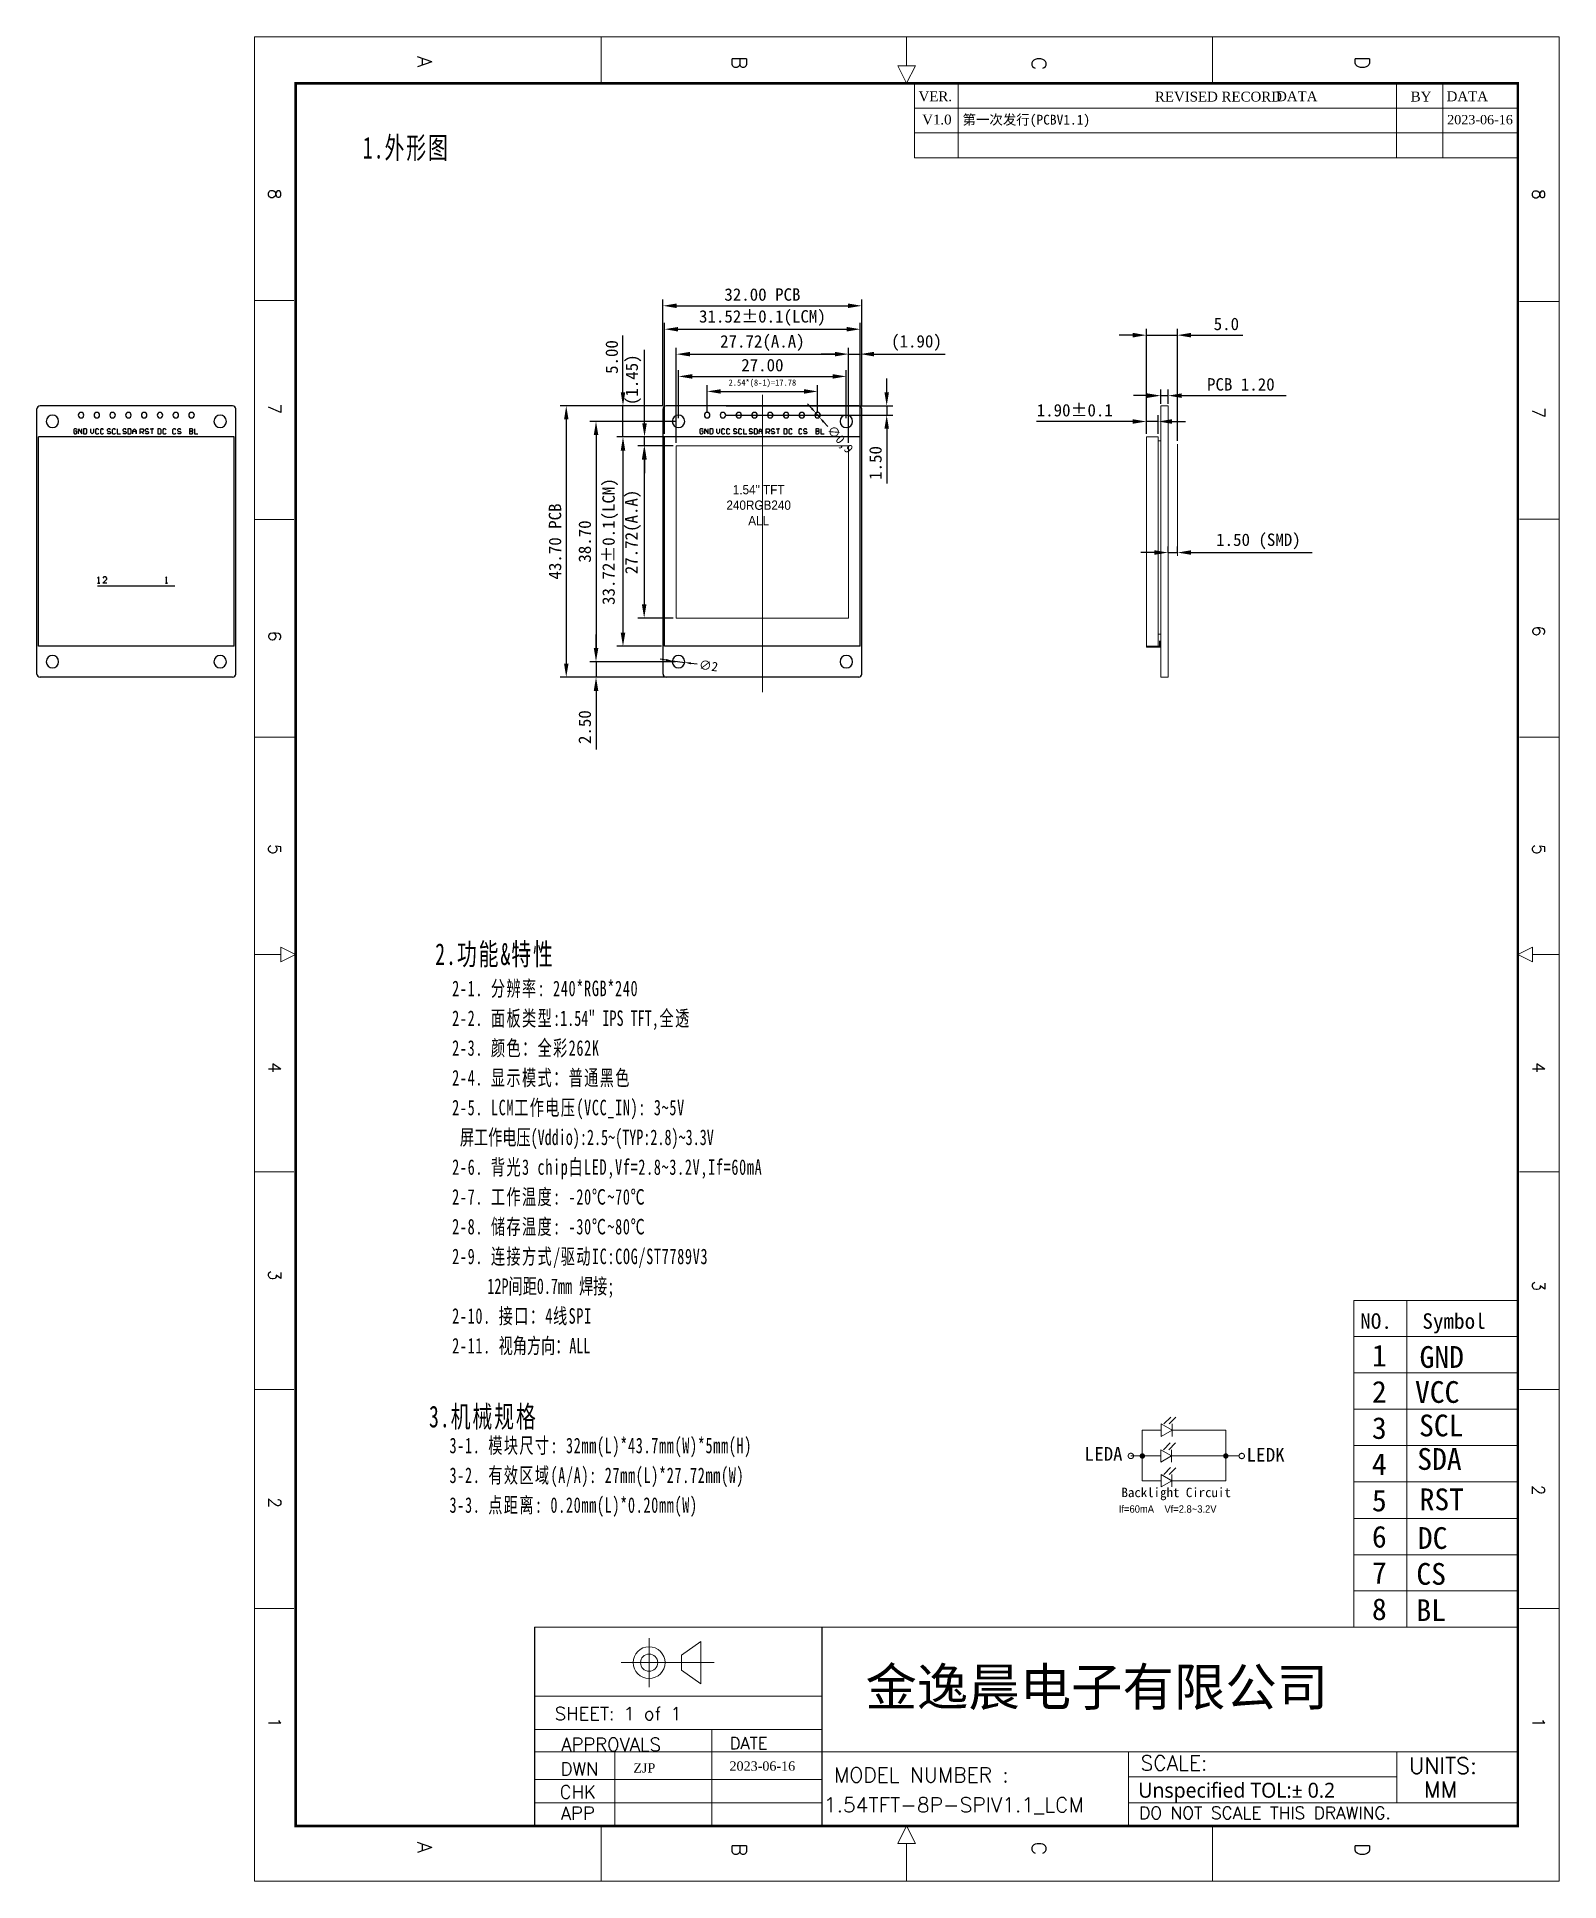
# Model space of a CAD drawing. Extents: x 95 to 340, y -32 to 265.
import ezdxf

# ---------------------------------------------------------------- set-up
doc = ezdxf.new("R2010")
doc.units = 0
doc.header["$MEASUREMENT"] = 0
doc.header["$PDMODE"] = 99
doc.header["$PDSIZE"] = 1
doc.linetypes.add('点画线', pattern=[18, 12, -2, 2, -2])
doc.layers.get('0').update_dxf_attribs({"linetype": 'CONTINUOUS'})
doc.layers.get('Defpoints').update_dxf_attribs({"linetype": 'CONTINUOUS'})
for name, color, linetype, lineweight in [('cen', 1, '点画线', 18), ('dim', 3, 'CONTINUOUS', 18), ('LCD', 7, 'CONTINUOUS', 18), ('LED', 6, 'CONTINUOUS', 18), ('PCB', 6, 'CONTINUOUS', 18), ('Spec', 2, 'CONTINUOUS', 13)]:
    doc.layers.add(name, color=color, linetype=linetype, lineweight=lineweight)
doc.styles.add('fanscoo', font='SimSun312.ttf')
doc.styles.add('ROMANS', font='romans.shx', dxfattribs={"bigfont": 'gbcbig.shx'})
doc.styles.add('STYLE1', font='SimSun312.ttf', dxfattribs={"width": 0.9})
doc.styles.add('标准', font='SimSun312.ttf', dxfattribs={"width": 0.667})
doc.styles.add('湳駕 1', font='times.ttf')
doc.dimstyles.new('ISO-25', dxfattribs={"dimtxt": 2.5, "dimasz": 2.5, "dimexe": 1.25, "dimexo": 0.625, "dimtad": 1, "dimtxsty": 'Standard', "dimcen": 2.5, "dimadec": 0, "dimazin": 0, "dimtfac": 1, "dimtmove": 0, "dimatfit": 3, "dimfxl": 1, "dimarcsym": 0})
doc.dimstyles.new('ISO-25$0', dxfattribs={"dimtxt": 2, "dimasz": 2.2, "dimexe": 1, "dimexo": 0.5, "dimgap": 0.8, "dimtad": 1, "dimrnd": 0.0005, "dimzin": 0, "dimdsep": 46, "dimtxsty": 'Standard', "dimcen": 1, "dimdle": 4.4, "dimadec": 0, "dimazin": 0, "dimtfac": 1, "dimtmove": 0, "dimatfit": 3, "dimfxl": 1, "dimtolj": 1, "dimtzin": 0, "dimarcsym": 0})

msp = doc.modelspace()

# ---------------------------------------------------------------- texts
at = {"color": 0, "char_height": 2.20164, "attachment_point": 7}
for s, insert, width in [('{\\fsimsun|b0|i0|c102|p0;L}', (264.036, 36.054), 3.77423), ('{\\fsimsun|b0|i0|c102|p0;E}', (265.623, 36.054), 4.08875), ('{\\fsimsun|b0|i0|c134|p2;D\\fsimsun|b0|i0|c0|p2;A}', (267.147, 36.054), 4.40327), ('{\\fsimsun|b0|i0|c102|p0;L}', (290.127, 35.907), 3.77423), ('{\\fsimsun|b0|i0|c102|p0;E}', (291.651, 35.907), 4.08875), ('{\\fsimsun|b0|i0|c134|p2;D\\fsimsun|b0|i0|c0|p2;K}', (293.238, 35.907), 4.40327)]:
    msp.add_mtext(s, dxfattribs=dict(at, insert=insert, width=width))
at = {"color": 4, "insert": (269.991, 29.682), "char_height": 1.52216, "width": 27.3101, "attachment_point": 7, "style": 'fanscoo'}
msp.add_mtext('Backlight Circuit', dxfattribs=at)
at = {"insert": (269.56, 28.877), "char_height": 1.2, "width": 18.04226, "attachment_point": 1, "style": 'STYLE1'}
msp.add_mtext('{\\farial|b0|i0|c134|p2;If=\\farial|b0|i0|c0|p2;6\\farial|b0|i0|c134|p2;0mA\\farial|b0|i0|c0|p2;    \\farial|b0|i0|c134|p2;Vf=\\farial|b0|i0|c0|p2;2.8~3.2V}', dxfattribs=at)
at = {"layer": 'dim'}
for s, p in [('1', (310.296, 51.233)), ('GND', (317.964, 51.01)), ('2', (310.296, 45.399)), ('VCC', (317.229, 45.367)), ('3', (310.296, 39.566)), ('4', (310.296, 33.733)), ('SDA', (317.596, 34.582)), ('5', (310.296, 27.899)), ('RST', (317.969, 28.082)), ('6', (310.296, 22.066)), ('DC', (317.688, 21.853)), ('7', (310.296, 16.233)), ('CS', (317.457, 16.077)), ('8', (310.296, 10.391)), ('BL', (317.457, 10.235))]:
    msp.add_text(s, height=3.5, dxfattribs=at).set_placement(p)
at = {"layer": 'dim', "linetype": 'Continuous'}
msp.add_text('SCL', height=3.5, dxfattribs=at).set_placement((317.888, 39.98))
at = {"layer": 'dim', "attachment_point": 1, "line_spacing_factor": 1.15057, "style": '标准'}
for s, insert, char_height, width in [('{\\T1.1;1.外形图}', (147.88, 249.247), 3.5, 19.82472), ('\\T1.1;2.功能&特性\\P', (159.528, 119.382), 3.5, 20.18508), ('{\\T1.1;2-1. 分辨率: 240*RGB*240\\P2-2. 面板类型}:1.54" IPS TFT{\\T1.1;,全透\\P2-3. 颜色：全彩262K\\P2-4. 显示模式：普通黑色\\P2-5. LCM工作电压(VCC_IN): 3~5V\\P }屏工作电压(Vddio):2.5~(TYP:2.8)~3.3V{\\T1.1;\\P2-6. 背光3 chip白LED,Vf=2.8~3.2V,If=60mA\\P2-7. 工作温度: -20℃~70℃\\P2-8. 储存温度: -30℃~80℃\\P2-9. 连接方式/驱动IC:COG/ST7789V3\\P}     12P间距0.7mm 焊接{\\T1.1;;\\P2-10. 接口：4线SPI\\P2-11. }视角方向：ALL', (162.256, 113.362), 2.5, 67.80707), ('\\T1.1;3.机械规格', (158.528, 44.915), 3.5, 18.97397), ('{\\T1.1;3-1. 模块尺寸: 32mm(L)*43.7mm(W)*5mm(H)\\P3-2. 有效区域(A/A): 27mm(L)*27.72mm(W)\\P3-3. 点距离: 0.20mm(L)*0.20mm(W)}', (161.834, 39.758), 2.5, 64.30564)]:
    msp.add_mtext(s, dxfattribs=dict(at, insert=insert, char_height=char_height, width=width))
at = {"layer": 'dim', "insert": (308.412, 59.793), "char_height": 2.5, "width": 30, "attachment_point": 1}
msp.add_mtext('NO.^ISymbol', dxfattribs=at)
at = {"layer": 'LCD', "linetype": 'Continuous', "insert": (211.589, 193.185), "char_height": 1.5, "width": 14.1745, "attachment_point": 2}
msp.add_mtext('{\\farial|b0|i0|c0|p2;\\W0.9;1.54" TFT\\P240RGB240\\PALL}', dxfattribs=at)
at = {"layer": 'Spec', "color": 0, "attachment_point": 7, "rotation": 270, "style": 'ROMANS'}
for s, insert, char_height, width in [('A', (156.651, 262.222), 2.337, 2.00302), ('B', (207.313, 262.222), 2.337, 1.75264), ('C', (255.549, 262.091), 2.337, 1.75264), ('D', (307.58, 262.222), 2.337, 1.75264), ('8', (132.709, 240.882), 1.985, 1.48846), ('8', (336.153, 240.835), 1.985, 1.48846), ('7', (132.709, 206.31), 1.985, 1.48846), ('7', (336.153, 205.677), 1.985, 1.48846), ('6', (132.709, 169.681), 1.985, 1.48846), ('6', (336.153, 170.519), 1.985, 1.48846), ('5', (132.709, 135.362), 1.985, 1.27582), ('5', (336.153, 135.362), 1.985, 1.27582), ('4', (132.709, 100.204), 1.985, 1.48846), ('4', (336.153, 100.204), 1.985, 1.48846), ('3', (132.709, 66.782), 1.985, 1.27582), ('3', (336.153, 65.046), 1.985, 1.27582), ('2', (132.709, 30.153), 1.985, 1.48846), ('2', (336.066, 32.172), 1.983, 1.48717), ('1', (132.709, -5.269), 1.985, 0.85055), ('1', (336.153, -5.269), 1.985, 0.85055), ('A', (156.651, -25.342), 2.337, 2.00302), ('B', (207.313, -25.565), 2.337, 1.75264), ('C', (255.549, -25.322), 2.337, 1.75264), ('D', (307.58, -25.565), 2.337, 1.75264)]:
    msp.add_mtext(s, dxfattribs=dict(at, insert=insert, char_height=char_height, width=width))
at = {"layer": 'Spec', "lineweight": 9, "ltscale": 0.7, "char_height": 1.5876, "attachment_point": 7, "style": '湳駕 1'}
for s, insert, width in [('VER.', (237.319, 254.943), 7.62923), ('REVISED RECORD', (275.369, 254.895), 29.79032), ('DATA', (294.87, 254.979), 9.66445), ('BY', (316.543, 254.927), 3.83917), ('DATA', (322.319, 254.979), 9.66445), ('V1.0', (237.911, 251.207), 6.779), ('{\\fSimSun|b0|i0|c134|p2;第一次发行\\fSimSun|b0|i0|c0|p2;(PCBV1.1)}', (244.394, 250.793), 29.45603)]:
    msp.add_mtext(s, dxfattribs=dict(at, insert=insert, width=width))
at = {"layer": 'Spec', "color": 0, "style": 'ROMANS'}
for s, insert, char_height, width, attachment_point in [('{\\ftimes new roman|b0|i0|c134|p18;20\\ftimes new roman|b0|i0|c0|p18;23\\ftimes new roman|b0|i0|c134|p18;-\\ftimes new roman|b0|i0|c0|p18;06-16}', (322.413, 252.769), 1.5, 12.96024, 1), ('SHEET: 1 of 1', (178.78, -5.735), 2.11613, 23.353, 7), ('APPROVALS', (179.828, -10.701), 2.1238, 20.02404, 7), ('DATE', (206.92, -10.41), 1.9215, 7.61737, 7), ('SCALE:', (273.045, -13.826), 2.3933, 12.30829, 7), ('UNITS:', (316.276, -14.352), 2.5984, 11.97127, 7), ('DWN', (179.708, -14.649), 2.1238, 7.28147, 7), ('{\\ftimes new roman|b0|i0|c3|p0;ZJP}', (191.43, -12.664), 1.5, 32.55464, 1), ('{\\ftimes new roman|b0|i0|c134|p18;20\\ftimes new roman|b0|i0|c0|p18;23\\ftimes new roman|b0|i0|c134|p18;-\\ftimes new roman|b0|i0|c0|p18;06-16}', (206.899, -12.368), 1.5, 12.96024, 1), ('MODEL NUMBER :', (223.711, -15.741), 2.39328, 32.8221, 7), ('CHK', (179.566, -18.353), 2.1238, 6.14374, 7), ('{\\fMicrosoft YaHei|b0|i0|c134|p34;Unspecified TOL:%%P 0.\\fMicrosoft YaHei|b0|i0|c0|p34;2}', (272.698, -19.015), 2.39328, 50.21626, 7), ('MM', (318.695, -18.178), 2.5984, 5.84644, 7), ('APP', (179.748, -21.783), 2.1238, 6.37129, 7), ('DO NOT SCALE THIS DRAWING.', (272.827, -21.658), 1.99861, 50.7504, 7)]:
    msp.add_mtext(s, dxfattribs=dict(at, insert=insert, char_height=char_height, width=width, attachment_point=attachment_point))
at = {"layer": 'Spec', "insert": (228.788, 2.655), "char_height": 6.06528, "width": 82.22898, "attachment_point": 1}
msp.add_mtext('{\\fSimSun|b1|i0|c107|p0;金逸晨电子有限公司}', dxfattribs=at)
at = {"layer": 'Spec', "color": 4, "insert": (222.071, -18.175), "char_height": 2.39328, "width": 36.04275, "attachment_point": 1, "style": 'ROMANS'}
msp.add_mtext('1.54TFT-8P-SPIV1.1_LCM', dxfattribs=at)

# ---------------------------------------------------------------- blocks, each defined once
blk = doc.blocks.new('*D11')
at = {"layer": 'Defpoints', "color": 0}
for p in [(276.3, 205.73), (277.5, 207.57), (277.5, 205.73)]:
    blk.add_point(p, dxfattribs=at)
at = {"layer": 'dim', "color": 0, "linetype": 'Continuous', "lineweight": -2}
for p, q in [((276.3, 206.23), (276.3, 208.57)), ((277.5, 206.23), (277.5, 208.57)), ((274.1, 207.57), (271.9, 207.57)), ((276.3, 207.57), (277.5, 207.57)), ((279.7, 207.57), (296.5, 207.57))]:
    blk.add_line(p, q, dxfattribs=at)
at = {"layer": 'dim', "color": 0}
for points in [[(274.1, 207.94), (274.1, 207.2), (276.3, 207.57)], [(279.7, 207.94), (279.7, 207.2), (277.5, 207.57)]]:
    blk.add_solid(points, dxfattribs=at)
at = {"layer": 'dim', "color": 0, "insert": (289.2, 209.37), "char_height": 2, "attachment_point": 5}
blk.add_mtext('\\A1;PCB 1.20', dxfattribs=at)
blk = doc.blocks.new('*D12')
at = {"layer": 'Defpoints', "color": 0}
for p in [(275.9, 203.41), (274, 200.93), (275.9, 200.93)]:
    blk.add_point(p, dxfattribs=at)
at = {"layer": 'dim', "color": 0, "linetype": 'Continuous', "lineweight": -2}
for p, q in [((271.8, 203.41), (256.33, 203.41)), ((274, 201.43), (274, 204.41)), ((275.9, 203.41), (274, 203.41)), ((275.9, 201.43), (275.9, 204.41)), ((278.1, 203.41), (280.3, 203.41))]:
    blk.add_line(p, q, dxfattribs=at)
at = {"layer": 'dim', "color": 0}
for points in [[(271.8, 203.77), (271.8, 203.04), (274, 203.41)], [(278.1, 203.77), (278.1, 203.04), (275.9, 203.41)]]:
    blk.add_solid(points, dxfattribs=at)
at = {"layer": 'dim', "color": 0, "insert": (262.47, 205.21), "char_height": 2, "attachment_point": 5}
blk.add_mtext('\\A1;1.90±0.1', dxfattribs=at)
blk = doc.blocks.new('*X19')
at = {"layer": 'LED', "linetype": 'Continuous'}
blk.add_hatch(color=0, dxfattribs=at).paths.add_polyline_path([(57.22, 14.97), (56.75, 14.37), (56.62, 14.51)], flags=0)
at = {"layer": 'LED', "color": 0, "linetype": 'Continuous'}
blk.add_line((57.22, 14.97), (56.13, 13.88), dxfattribs=at)
at = {"layer": 'LED', "color": 0}
blk.add_line((56.13, 13.88), (56.13, 13.88), dxfattribs=at)
blk = doc.blocks.new('*X20')
at = {"layer": 'LED', "linetype": 'Continuous'}
blk.add_hatch(color=0, dxfattribs=at).paths.add_polyline_path([(56.37, 14.98), (55.91, 14.38), (55.78, 14.52)], flags=0)
at = {"layer": 'LED', "color": 0, "linetype": 'Continuous'}
blk.add_line((56.37, 14.98), (55.28, 13.89), dxfattribs=at)
at = {"layer": 'LED', "color": 0}
blk.add_line((55.28, 13.89), (55.28, 13.89), dxfattribs=at)
blk = doc.blocks.new('*D21')
at = {"layer": 'Defpoints', "color": 0}
for p in [(279, 217.31), (274, 200.93), (279, 199.78)]:
    blk.add_point(p, dxfattribs=at)
at = {"layer": 'dim', "color": 0, "linetype": 'Continuous', "lineweight": -2}
for p, q in [((271.8, 217.31), (269.6, 217.31)), ((274, 201.43), (274, 218.31)), ((274, 217.31), (279, 217.31)), ((279, 200.28), (279, 218.31)), ((281.2, 217.31), (289.5, 217.31))]:
    blk.add_line(p, q, dxfattribs=at)
at = {"layer": 'dim', "color": 0}
for points in [[(271.8, 217.68), (271.8, 216.94), (274, 217.31)], [(281.2, 217.68), (281.2, 216.94), (279, 217.31)]]:
    blk.add_solid(points, dxfattribs=at)
at = {"layer": 'dim', "color": 0, "insert": (286.87, 219.11), "char_height": 2, "attachment_point": 5}
blk.add_mtext('\\A1;5.0', dxfattribs=at)
blk = doc.blocks.new('*D26')
at = {"layer": 'Defpoints', "color": 0}
for p in [(197.7, 164.86), (199.68, 164.6)]:
    blk.add_point(p, dxfattribs=at)
at = {"layer": 'dim', "color": 0, "lineweight": -2}
for p, q in [((196.71, 164.99), (195.72, 165.12)), ((197.7, 164.86), (199.68, 164.6)), ((201.67, 164.33), (200.67, 164.46))]:
    blk.add_line(p, q, dxfattribs=at)
at = {"layer": 'dim', "color": 0}
for points in [[(196.73, 165.16), (196.69, 164.83), (197.7, 164.86)], [(200.7, 164.63), (200.65, 164.3), (199.68, 164.6)]]:
    blk.add_solid(points, dxfattribs=at)
at = {"layer": 'dim', "color": 0, "insert": (203.52, 164.08), "char_height": 1.5, "attachment_point": 5, "rotation": 352.4093}
blk.add_mtext('∅2', dxfattribs=at)
blk = doc.blocks.new('*D27')
at = {"layer": 'Defpoints', "color": 0}
for p in [(220.79, 204.77), (221.38, 204.09)]:
    blk.add_point(p, dxfattribs=at)
at = {"layer": 'dim', "color": 0, "lineweight": -2}
for p, q in [((220.13, 205.52), (219.47, 206.27)), ((220.79, 204.77), (221.38, 204.09)), ((222.7, 202.58), (222.04, 203.34))]:
    blk.add_line(p, q, dxfattribs=at)
at = {"layer": 'dim', "color": 0}
for points in [[(220.25, 205.63), (220, 205.41), (220.79, 204.77)], [(222.16, 203.45), (221.91, 203.23), (221.38, 204.09)]]:
    blk.add_solid(points, dxfattribs=at)
at = {"layer": 'dim', "color": 0, "insert": (224.59, 200.42), "char_height": 1.5, "attachment_point": 5, "rotation": 311.2259}
blk.add_mtext('∅0,9', dxfattribs=at)
blk = doc.blocks.new('*D28')
at = {"layer": 'Defpoints', "color": 0}
for p in [(225.69, 210.67), (198.69, 203.43), (225.69, 203.43)]:
    blk.add_point(p, dxfattribs=at)
at = {"layer": 'dim', "color": 0, "linetype": 'Continuous', "lineweight": -2}
for p, q in [((198.69, 203.93), (198.69, 211.67)), ((225.69, 203.93), (225.69, 211.67)), ((200.89, 210.67), (223.49, 210.67))]:
    blk.add_line(p, q, dxfattribs=at)
at = {"layer": 'dim', "color": 0}
for points in [[(200.89, 211.03), (200.89, 210.3), (198.69, 210.67)], [(223.49, 211.03), (223.49, 210.3), (225.69, 210.67)]]:
    blk.add_solid(points, dxfattribs=at)
at = {"layer": 'dim', "color": 0, "insert": (212.19, 212.47), "char_height": 2, "attachment_point": 5}
blk.add_mtext('\\A1;27.00', dxfattribs=at)
blk = doc.blocks.new('*D29')
at = {"layer": 'Defpoints', "color": 0}
for p in [(228.19, 222.04), (196.19, 205.43), (228.19, 205.43)]:
    blk.add_point(p, dxfattribs=at)
at = {"layer": 'dim', "color": 0, "linetype": 'Continuous', "lineweight": -2}
for p, q in [((196.19, 205.93), (196.19, 223.04)), ((228.19, 205.93), (228.19, 223.04)), ((198.39, 222.04), (225.99, 222.04))]:
    blk.add_line(p, q, dxfattribs=at)
at = {"layer": 'dim', "color": 0}
for points in [[(198.39, 222.41), (198.39, 221.68), (196.19, 222.04)], [(225.99, 222.41), (225.99, 221.68), (228.19, 222.04)]]:
    blk.add_solid(points, dxfattribs=at)
at = {"layer": 'dim', "color": 0, "insert": (212.19, 223.84), "char_height": 2, "attachment_point": 5}
blk.add_mtext('\\A1;32.00 PCB', dxfattribs=at)
blk = doc.blocks.new('*D30')
at = {"layer": 'Defpoints', "color": 0}
for p in [(227.95, 218.27), (196.43, 200.93), (227.95, 200.93)]:
    blk.add_point(p, dxfattribs=at)
at = {"layer": 'dim', "color": 0, "linetype": 'Continuous', "lineweight": -2}
for p, q in [((196.43, 201.43), (196.43, 219.27)), ((198.63, 218.27), (225.75, 218.27)), ((227.95, 201.43), (227.95, 219.27))]:
    blk.add_line(p, q, dxfattribs=at)
at = {"layer": 'dim', "color": 0}
for points in [[(198.63, 218.63), (198.63, 217.9), (196.43, 218.27)], [(225.75, 218.63), (225.75, 217.9), (227.95, 218.27)]]:
    blk.add_solid(points, dxfattribs=at)
at = {"layer": 'dim', "color": 0, "insert": (212.19, 220.07), "char_height": 2, "attachment_point": 5}
blk.add_mtext('\\A1;31.52%%P0.1(LCM)', dxfattribs=at)
blk = doc.blocks.new('*D31')
at = {"layer": 'Defpoints', "color": 0}
for p in [(226.05, 214.25), (198.33, 199.48), (226.05, 199.48)]:
    blk.add_point(p, dxfattribs=at)
at = {"layer": 'dim', "color": 0, "linetype": 'Continuous', "lineweight": -2}
for p, q in [((198.33, 199.98), (198.33, 215.25)), ((200.53, 214.25), (223.85, 214.25)), ((226.05, 199.98), (226.05, 215.25))]:
    blk.add_line(p, q, dxfattribs=at)
at = {"layer": 'dim', "color": 0}
for points in [[(200.53, 214.62), (200.53, 213.89), (198.33, 214.25)], [(223.85, 214.62), (223.85, 213.89), (226.05, 214.25)]]:
    blk.add_solid(points, dxfattribs=at)
at = {"layer": 'dim', "color": 0, "insert": (212.19, 216.05), "char_height": 2, "attachment_point": 5}
blk.add_mtext('\\A1;27.72(A.A)', dxfattribs=at)
blk = doc.blocks.new('*D32')
at = {"layer": 'Defpoints', "color": 0}
for p in [(198.69, 203.43), (185.41, 164.73), (198.69, 164.73)]:
    blk.add_point(p, dxfattribs=at)
at = {"layer": 'dim', "color": 0, "linetype": 'Continuous', "lineweight": -2}
for p, q in [((198.19, 203.43), (184.41, 203.43)), ((185.41, 201.23), (185.41, 166.93)), ((198.19, 164.73), (184.41, 164.73))]:
    blk.add_line(p, q, dxfattribs=at)
at = {"layer": 'dim', "color": 0}
for points in [[(185.05, 201.23), (185.78, 201.23), (185.41, 203.43)], [(185.05, 166.93), (185.78, 166.93), (185.41, 164.73)]]:
    blk.add_solid(points, dxfattribs=at)
at = {"layer": 'dim', "color": 0, "insert": (183.61, 184.08), "char_height": 2, "attachment_point": 5, "rotation": 90}
blk.add_mtext('\\A1;38.70', dxfattribs=at)
blk = doc.blocks.new('*D33')
at = {"layer": 'Defpoints', "color": 0}
for p in [(189.75, 205.93), (196.69, 205.93), (196.43, 200.93)]:
    blk.add_point(p, dxfattribs=at)
at = {"layer": 'dim', "color": 0, "linetype": 'Continuous', "lineweight": -2}
for p, q in [((189.75, 208.13), (189.75, 217.26)), ((196.19, 205.93), (188.75, 205.93)), ((189.75, 200.93), (189.75, 205.93)), ((195.93, 200.93), (188.75, 200.93)), ((189.75, 198.73), (189.75, 196.53))]:
    blk.add_line(p, q, dxfattribs=at)
at = {"layer": 'dim', "color": 0}
for points in [[(189.39, 208.13), (190.12, 208.13), (189.75, 205.93)], [(189.39, 198.73), (190.12, 198.73), (189.75, 200.93)]]:
    blk.add_solid(points, dxfattribs=at)
at = {"layer": 'dim', "color": 0, "insert": (187.95, 213.79), "char_height": 2, "attachment_point": 5, "rotation": 90}
blk.add_mtext('\\A1;5.00', dxfattribs=at)
blk = doc.blocks.new('*D34')
at = {"layer": 'Defpoints', "color": 0}
for p in [(193.22, 200.93), (198.33, 200.93), (198.33, 199.48)]:
    blk.add_point(p, dxfattribs=at)
at = {"layer": 'dim', "color": 0, "linetype": 'Continuous', "lineweight": -2}
for p, q in [((193.22, 203.13), (193.22, 214.93)), ((197.83, 200.93), (192.22, 200.93)), ((197.83, 199.48), (192.22, 199.48)), ((193.22, 199.48), (193.22, 200.93)), ((193.22, 197.28), (193.22, 195.08))]:
    blk.add_line(p, q, dxfattribs=at)
at = {"layer": 'dim', "color": 0}
for points in [[(192.85, 203.13), (193.58, 203.13), (193.22, 200.93)], [(192.85, 197.28), (193.58, 197.28), (193.22, 199.48)]]:
    blk.add_solid(points, dxfattribs=at)
at = {"layer": 'dim', "color": 0, "insert": (191.42, 210.13), "char_height": 2, "attachment_point": 5, "rotation": 90}
blk.add_mtext('\\A1;(1.45)', dxfattribs=at)
blk = doc.blocks.new('*D35')
at = {"layer": 'Defpoints', "color": 0}
for p in [(198.33, 199.48), (193.16, 171.76), (198.33, 171.76)]:
    blk.add_point(p, dxfattribs=at)
at = {"layer": 'dim', "color": 0, "linetype": 'Continuous', "lineweight": -2}
for p, q in [((197.83, 199.48), (192.16, 199.48)), ((193.16, 197.28), (193.16, 173.96)), ((197.83, 171.76), (192.16, 171.76))]:
    blk.add_line(p, q, dxfattribs=at)
at = {"layer": 'dim', "color": 0}
for points in [[(192.79, 197.28), (193.53, 197.28), (193.16, 199.48)], [(192.79, 173.96), (193.53, 173.96), (193.16, 171.76)]]:
    blk.add_solid(points, dxfattribs=at)
at = {"layer": 'dim', "color": 0, "insert": (191.36, 185.62), "char_height": 2, "attachment_point": 5, "rotation": 90}
blk.add_mtext('\\A1;27.72(A.A)', dxfattribs=at)
blk = doc.blocks.new('*D36')
at = {"layer": 'Defpoints', "color": 0}
for p in [(196.43, 200.93), (189.75, 167.21), (196.43, 167.21)]:
    blk.add_point(p, dxfattribs=at)
at = {"layer": 'dim', "color": 0, "linetype": 'Continuous', "lineweight": -2}
for p, q in [((195.93, 200.93), (188.75, 200.93)), ((189.75, 198.73), (189.75, 169.41)), ((195.93, 167.21), (188.75, 167.21))]:
    blk.add_line(p, q, dxfattribs=at)
at = {"layer": 'dim', "color": 0}
for points in [[(189.39, 198.73), (190.12, 198.73), (189.75, 200.93)], [(189.39, 169.41), (190.12, 169.41), (189.75, 167.21)]]:
    blk.add_solid(points, dxfattribs=at)
at = {"layer": 'dim', "color": 0, "insert": (187.69, 184.07), "char_height": 2, "attachment_point": 5, "rotation": 90, "style": 'fanscoo'}
blk.add_mtext('\\A1;33.72%%P0.1(LCM)', dxfattribs=at)
blk = doc.blocks.new('*D37')
at = {"layer": 'Defpoints', "color": 0}
for p in [(221.08, 208.25), (203.3, 204.43), (221.08, 204.43)]:
    blk.add_point(p, dxfattribs=at)
at = {"layer": 'dim', "color": 0, "linetype": 'Continuous', "lineweight": -2}
for p, q in [((203.3, 204.93), (203.3, 209.25)), ((205.5, 208.25), (218.88, 208.25)), ((221.08, 204.93), (221.08, 209.25))]:
    blk.add_line(p, q, dxfattribs=at)
at = {"layer": 'dim', "color": 0}
for points in [[(205.5, 208.61), (205.5, 207.88), (203.3, 208.25)], [(218.88, 208.61), (218.88, 207.88), (221.08, 208.25)]]:
    blk.add_solid(points, dxfattribs=at)
at = {"layer": 'dim', "color": 0, "insert": (212.19, 209.55), "char_height": 1, "attachment_point": 5}
blk.add_mtext('\\A1;2.54*(8-1)=17.78', dxfattribs=at)
blk = doc.blocks.new('*D38')
at = {"layer": 'Defpoints', "color": 0}
for p in [(205.84, 205.93), (232.2, 205.93), (205.84, 204.43)]:
    blk.add_point(p, dxfattribs=at)
at = {"layer": 'dim', "color": 0, "linetype": 'Continuous', "lineweight": -2}
for p, q in [((232.2, 208.13), (232.2, 210.33)), ((206.34, 205.93), (233.2, 205.93)), ((232.2, 205.93), (232.2, 204.43)), ((206.34, 204.43), (233.2, 204.43)), ((232.2, 202.23), (232.2, 193.43))]:
    blk.add_line(p, q, dxfattribs=at)
at = {"layer": 'dim', "color": 0}
for points in [[(231.83, 208.13), (232.56, 208.13), (232.2, 205.93)], [(231.83, 202.23), (232.56, 202.23), (232.2, 204.43)]]:
    blk.add_solid(points, dxfattribs=at)
at = {"layer": 'dim', "color": 0, "insert": (230.4, 196.73), "char_height": 2, "attachment_point": 5, "rotation": 90}
blk.add_mtext('\\A1;1.50', dxfattribs=at)
blk = doc.blocks.new('*D39')
at = {"layer": 'Defpoints', "color": 0}
for p in [(227.95, 214.26), (226.05, 199.48), (227.95, 199.48)]:
    blk.add_point(p, dxfattribs=at)
at = {"layer": 'dim', "color": 0, "linetype": 'Continuous', "lineweight": -2}
for p, q in [((223.85, 214.26), (221.65, 214.26)), ((226.05, 199.98), (226.05, 215.26)), ((226.05, 214.26), (227.95, 214.26)), ((227.95, 199.98), (227.95, 215.26)), ((230.15, 214.26), (241.62, 214.26))]:
    blk.add_line(p, q, dxfattribs=at)
at = {"layer": 'dim', "color": 0}
for points in [[(223.85, 214.62), (223.85, 213.89), (226.05, 214.26)], [(230.15, 214.62), (230.15, 213.89), (227.95, 214.26)]]:
    blk.add_solid(points, dxfattribs=at)
at = {"layer": 'dim', "color": 0, "insert": (236.99, 216.06), "char_height": 2, "attachment_point": 5}
blk.add_mtext('\\A1;(1.90)', dxfattribs=at)
blk = doc.blocks.new('*D40')
at = {"layer": 'Defpoints', "color": 0}
for p in [(196.69, 205.93), (180.62, 162.23), (196.69, 162.23)]:
    blk.add_point(p, dxfattribs=at)
at = {"layer": 'dim', "color": 0, "linetype": 'Continuous', "lineweight": -2}
for p, q in [((196.19, 205.93), (179.62, 205.93)), ((180.62, 203.73), (180.62, 164.43)), ((196.19, 162.23), (179.62, 162.23))]:
    blk.add_line(p, q, dxfattribs=at)
at = {"layer": 'dim', "color": 0}
for points in [[(180.26, 203.73), (180.99, 203.73), (180.62, 205.93)], [(180.26, 164.43), (180.99, 164.43), (180.62, 162.23)]]:
    blk.add_solid(points, dxfattribs=at)
at = {"layer": 'dim', "color": 0, "insert": (178.82, 184.08), "char_height": 2, "attachment_point": 5, "rotation": 90}
blk.add_mtext('\\A1;43.70 PCB', dxfattribs=at)
blk = doc.blocks.new('*D41')
at = {"layer": 'Defpoints', "color": 0}
for p in [(198.69, 164.73), (185.41, 162.23), (198.69, 162.23)]:
    blk.add_point(p, dxfattribs=at)
at = {"layer": 'dim', "color": 0, "linetype": 'Continuous', "lineweight": -2}
for p, q in [((185.41, 166.93), (185.41, 169.13)), ((198.19, 164.73), (184.41, 164.73)), ((185.41, 164.73), (185.41, 162.23)), ((198.19, 162.23), (184.41, 162.23)), ((185.41, 160.03), (185.41, 150.56))]:
    blk.add_line(p, q, dxfattribs=at)
at = {"layer": 'dim', "color": 0}
for points in [[(185.05, 166.93), (185.78, 166.93), (185.41, 164.73)], [(185.05, 160.03), (185.78, 160.03), (185.41, 162.23)]]:
    blk.add_solid(points, dxfattribs=at)
at = {"layer": 'dim', "color": 0, "insert": (183.61, 154.19), "char_height": 2, "attachment_point": 5, "rotation": 90}
blk.add_mtext('\\A1;2.50', dxfattribs=at)
blk = doc.blocks.new('*X42')
at = {"layer": 'LED', "linetype": 'Continuous'}
blk.add_hatch(color=0, dxfattribs=at).paths.add_polyline_path([(57.22, 14.97), (56.75, 14.37), (56.62, 14.51)], flags=0)
at = {"layer": 'LED', "color": 0, "linetype": 'Continuous'}
blk.add_line((57.22, 14.97), (56.13, 13.88), dxfattribs=at)
at = {"layer": 'LED', "color": 0}
blk.add_line((56.13, 13.88), (56.13, 13.88), dxfattribs=at)
blk = doc.blocks.new('*X43')
at = {"layer": 'LED', "linetype": 'Continuous'}
blk.add_hatch(color=0, dxfattribs=at).paths.add_polyline_path([(56.37, 14.98), (55.91, 14.38), (55.78, 14.52)], flags=0)
at = {"layer": 'LED', "color": 0, "linetype": 'Continuous'}
blk.add_line((56.37, 14.98), (55.28, 13.89), dxfattribs=at)
at = {"layer": 'LED', "color": 0}
blk.add_line((55.28, 13.89), (55.28, 13.89), dxfattribs=at)
blk = doc.blocks.new('*X45')
at = {"layer": 'LED', "linetype": 'Continuous'}
blk.add_hatch(color=0, dxfattribs=at).paths.add_polyline_path([(57.22, 14.97), (56.75, 14.37), (56.62, 14.51)], flags=0)
at = {"layer": 'LED', "color": 0, "linetype": 'Continuous'}
blk.add_line((57.22, 14.97), (56.13, 13.88), dxfattribs=at)
at = {"layer": 'LED', "color": 0}
blk.add_line((56.13, 13.88), (56.13, 13.88), dxfattribs=at)
blk = doc.blocks.new('*X46')
at = {"layer": 'LED', "linetype": 'Continuous'}
blk.add_hatch(color=0, dxfattribs=at).paths.add_polyline_path([(56.37, 14.98), (55.91, 14.38), (55.78, 14.52)], flags=0)
at = {"layer": 'LED', "color": 0, "linetype": 'Continuous'}
blk.add_line((56.37, 14.98), (55.28, 13.89), dxfattribs=at)
at = {"layer": 'LED', "color": 0}
blk.add_line((55.28, 13.89), (55.28, 13.89), dxfattribs=at)
blk = doc.blocks.new('*D62')
at = {"layer": 'Defpoints', "color": 0}
for p in [(277.5, 182.3), (277.5, 181.8), (279, 181.8)]:
    blk.add_point(p, dxfattribs=at)
at = {"layer": 'dim', "color": 0, "linetype": 'Continuous', "lineweight": -2}
for p, q in [((275.3, 182.3), (273.1, 182.3)), ((277.5, 182.3), (277.5, 183.3)), ((277.5, 182.3), (279, 182.3)), ((279, 182.3), (279, 183.3)), ((281.2, 182.3), (300.67, 182.3))]:
    blk.add_line(p, q, dxfattribs=at)
at = {"layer": 'dim', "color": 0}
for points in [[(275.3, 182.67), (275.3, 181.94), (277.5, 182.3)], [(281.2, 182.67), (281.2, 181.94), (279, 182.3)]]:
    blk.add_solid(points, dxfattribs=at)
at = {"layer": 'dim', "color": 0, "insert": (292.03, 184.1), "char_height": 2, "attachment_point": 5}
blk.add_mtext('\\A1;1.50 (SMD)', dxfattribs=at)

# ---------------------------------------------------------------- dimensions: what is measured, and where the dimension line sits
at = {"layer": 'dim'}
for base, p1, p2, override, picture, middle in [((228.192, 222.045), (196.192, 205.428), (228.192, 205.428), {"dimpost": ' PCB', "dimsah": 1}, '*D29', (212.192, 223.845)), ((227.952, 218.267), (196.432, 200.928), (227.952, 200.928), {"dimpost": '%%P0.1(LCM)', "dimsah": 1}, '*D30', (212.192, 220.067)), ((226.052, 214.253), (198.332, 199.478), (226.052, 199.478), {"dimpost": '<>(A.A)'}, '*D31', (212.192, 216.053)), ((227.952, 214.256), (226.052, 199.478), (227.952, 199.478), {"dimpost": '(<>)', "dimsah": 1}, '*D39', (236.986, 216.056)), ((221.082, 208.247), (203.302, 204.428), (221.082, 204.428), {"dimtxt": 1, "dimpost": '2.54*(8-1)=<>', "dimsah": 1, "dimtofl": 0}, '*D37', (212.192, 209.547))]:
    dim = msp.add_linear_dim(base=base, p1=p1, p2=p2, dimstyle='ISO-25$0', override=override, dxfattribs=at)
    dim.commit()
    dim.dimension.update_dxf_attribs({"geometry": picture, "text_midpoint": middle})
for base, p1, p2, override, picture, middle in [((279.001, 217.309), (274.001, 200.928), (279.001, 199.778), {"dimdec": 1, "dimpost": '', "dimsah": 1}, '*D21', (286.868, 217.309)), ((277.501, 207.572), (276.301, 205.728), (277.501, 205.728), {"dimpost": 'PCB <>', "dimsah": 1, "dimtzin": 0}, '*D11', (289.201, 207.572)), ((275.901, 203.405), (274.001, 200.928), (275.901, 200.928), {"dimgap": 0.8, "dimsah": 1, "dimtol": 1, "dimlim": 0, "dimtp": 0.1, "dimtm": 0.1, "dimtdec": 1, "dimtzin": 0}, '*D12', (262.468, 203.405)), ((277.501, 182.302), (279.001, 181.796), (277.501, 181.796), {"dimpost": ' (SMD)', "dimsah": 1}, '*D62', (292.034, 182.302))]:
    dim = msp.add_linear_dim(base=base, p1=p1, p2=p2, dimstyle='ISO-25$0', override=override, dxfattribs=at)
    dim.commit()
    dim.dimension.update_dxf_attribs({"geometry": picture, "text_midpoint": middle, "dimtype": 160})
for base, p1, p2, override, picture, middle in [((189.753, 205.928), (196.432, 200.928), (196.692, 205.928), {"dimpost": '<>', "dimsah": 1}, '*D33', (187.953, 213.794)), ((193.215, 200.928), (198.332, 199.478), (198.332, 200.928), {"dimpost": '(<>)', "dimsah": 1}, '*D34', (191.415, 210.128)), ((180.622, 162.228), (196.692, 205.928), (196.692, 162.228), {"dimpost": ' PCB', "dimsah": 1}, '*D40', (178.822, 184.078))]:
    dim = msp.add_linear_dim(base=base, p1=p1, p2=p2, angle=90, dimstyle='ISO-25$0', override=override, dxfattribs=at)
    dim.commit()
    dim.dimension.update_dxf_attribs({"geometry": picture, "text_midpoint": middle})
dim = msp.add_linear_dim(base=(225.692, 210.667), p1=(198.692, 203.428), p2=(225.692, 203.428), dimstyle='ISO-25$0', dxfattribs=at)
dim.commit()
dim.dimension.update_dxf_attribs({"geometry": '*D28', "text_midpoint": (212.192, 212.467)})
for base, p1, p2, override, picture, middle in [((232.197, 205.928), (205.842, 204.428), (205.842, 205.928), {"dimsah": 1}, '*D38', (232.197, 196.728)), ((189.753, 167.208), (196.432, 200.928), (196.432, 167.208), {"dimpost": '%%P0.1(LCM)', "dimtxsty": 'fanscoo', "dimsah": 1}, '*D36', (189.753, 184.068)), ((193.158, 171.758), (198.332, 199.478), (198.332, 171.758), {"dimpost": '<>(A.A)', "dimsah": 1}, '*D35', (193.158, 185.618))]:
    dim = msp.add_linear_dim(base=base, p1=p1, p2=p2, angle=90, dimstyle='ISO-25$0', override=override, dxfattribs=at)
    dim.commit()
    dim.dimension.update_dxf_attribs({"geometry": picture, "text_midpoint": middle, "dimtype": 160})
for p1, p2, picture, middle in [((220.786, 204.766), (221.379, 204.089), '*D27', (224.592, 200.423)), ((197.701, 164.86), (199.684, 164.595), '*D26', (203.525, 164.084))]:
    dim = msp.add_diameter_dim_2p(p1=p1, p2=p2, dimstyle='ISO-25', override={"dimtxt": 1.5, "dimasz": 1, "dimtad": 0, "dimcen": 1}, dxfattribs=at)
    dim.commit()
    dim.dimension.update_dxf_attribs({"geometry": picture, "text_midpoint": middle})
dim = msp.add_linear_dim(base=(185.412, 164.728), p1=(198.692, 203.428), p2=(198.692, 164.728), angle=90, dimstyle='ISO-25$0', dxfattribs=at)
dim.commit()
dim.dimension.update_dxf_attribs({"geometry": '*D32', "text_midpoint": (185.412, 184.078), "dimtype": 160})
dim = msp.add_linear_dim(base=(185.412, 162.228), p1=(198.692, 164.728), p2=(198.692, 162.228), angle=90, dimstyle='ISO-25$0', dxfattribs=at)
dim.commit()
dim.dimension.update_dxf_attribs({"geometry": '*D41', "text_midpoint": (183.612, 154.194)})

# ---------------------------------------------------------------- hatches: boundary and pattern name
at = {"layer": 'LED', "linetype": 'Continuous'}
for points in [[(273.778, 36.816, 1), (272.907, 36.816, 1)], [(287.214, 36.816, 1), (286.343, 36.816, 1)]]:
    msp.add_hatch(color=256, dxfattribs=at).paths.add_polyline_path(points)

# ---------------------------------------------------------------- linework, layer by layer
at = {"color": 6}
for points in [[(95.918, 205.928), (95.918, 205.928), (95.918, 205.928, 0.414214), (95.418, 205.428), (95.418, 205.428)], [(127.418, 205.428), (127.418, 205.428), (127.418, 205.428, 0.414214), (126.918, 205.928), (126.918, 205.928)], [(196.692, 205.928), (196.692, 205.928), (196.692, 205.928, 0.414214), (196.192, 205.428), (196.192, 205.428)], [(228.192, 205.428), (228.192, 205.428), (228.192, 205.428, 0.414214), (227.692, 205.928), (227.692, 205.928)], [(96.918, 203.428), (96.918, 203.428), (96.918, 203.428, 1), (98.918, 203.428), (98.918, 203.428), (98.918, 203.428, 1), (96.918, 203.428), (96.918, 203.428)], [(102.078, 204.428), (102.078, 204.428), (102.078, 204.428, 1), (102.978, 204.428), (102.978, 204.428), (102.978, 204.428, 1), (102.078, 204.428), (102.078, 204.428)], [(104.618, 204.428), (104.618, 204.428), (104.618, 204.428, 1), (105.518, 204.428), (105.518, 204.428), (105.518, 204.428, 1), (104.618, 204.428), (104.618, 204.428)], [(107.158, 204.428), (107.158, 204.428), (107.158, 204.428, 1), (108.058, 204.428), (108.058, 204.428), (108.058, 204.428, 1), (107.158, 204.428), (107.158, 204.428)], [(109.698, 204.428), (109.698, 204.428), (109.698, 204.428, 1), (110.598, 204.428), (110.598, 204.428), (110.598, 204.428, 1), (109.698, 204.428), (109.698, 204.428)], [(112.238, 204.428), (112.238, 204.428), (112.238, 204.428, 1), (113.138, 204.428), (113.138, 204.428), (113.138, 204.428, 1), (112.238, 204.428), (112.238, 204.428)], [(114.778, 204.428), (114.778, 204.428), (114.778, 204.428, 1), (115.678, 204.428), (115.678, 204.428), (115.678, 204.428, 1), (114.778, 204.428), (114.778, 204.428)], [(117.318, 204.428), (117.318, 204.428), (117.318, 204.428, 1), (118.218, 204.428), (118.218, 204.428), (118.218, 204.428, 1), (117.318, 204.428), (117.318, 204.428)], [(119.858, 204.428), (119.858, 204.428), (119.858, 204.428, 1), (120.758, 204.428), (120.758, 204.428), (120.758, 204.428, 1), (119.858, 204.428), (119.858, 204.428)], [(123.918, 203.428), (123.918, 203.428), (123.918, 203.428, 1), (125.918, 203.428), (125.918, 203.428), (125.918, 203.428, 1), (123.918, 203.428), (123.918, 203.428)], [(197.692, 203.428), (197.692, 203.428), (197.692, 203.428, 1), (199.692, 203.428), (199.692, 203.428), (199.692, 203.428, 1), (197.692, 203.428), (197.692, 203.428)], [(202.852, 204.428), (202.852, 204.428), (202.852, 204.428, 1), (203.752, 204.428), (203.752, 204.428), (203.752, 204.428, 1), (202.852, 204.428), (202.852, 204.428)], [(205.392, 204.428), (205.392, 204.428), (205.392, 204.428, 1), (206.292, 204.428), (206.292, 204.428), (206.292, 204.428, 1), (205.392, 204.428), (205.392, 204.428)], [(207.932, 204.428), (207.932, 204.428), (207.932, 204.428, 1), (208.832, 204.428), (208.832, 204.428), (208.832, 204.428, 1), (207.932, 204.428), (207.932, 204.428)], [(210.472, 204.428), (210.472, 204.428), (210.472, 204.428, 1), (211.372, 204.428), (211.372, 204.428), (211.372, 204.428, 1), (210.472, 204.428), (210.472, 204.428)], [(213.012, 204.428), (213.012, 204.428), (213.012, 204.428, 1), (213.912, 204.428), (213.912, 204.428), (213.912, 204.428, 1), (213.012, 204.428), (213.012, 204.428)], [(215.552, 204.428), (215.552, 204.428), (215.552, 204.428, 1), (216.452, 204.428), (216.452, 204.428), (216.452, 204.428, 1), (215.552, 204.428), (215.552, 204.428)], [(218.092, 204.428), (218.092, 204.428), (218.092, 204.428, 1), (218.992, 204.428), (218.992, 204.428), (218.992, 204.428, 1), (218.092, 204.428), (218.092, 204.428)], [(220.632, 204.428), (220.632, 204.428), (220.632, 204.428, 1), (221.532, 204.428), (221.532, 204.428), (221.532, 204.428, 1), (220.632, 204.428), (220.632, 204.428)], [(224.692, 203.428), (224.692, 203.428), (224.692, 203.428, 1), (226.692, 203.428), (226.692, 203.428), (226.692, 203.428, 1), (224.692, 203.428), (224.692, 203.428)], [(96.918, 164.728), (96.918, 164.728), (96.918, 164.728, 1), (98.918, 164.728), (98.918, 164.728), (98.918, 164.728, 1), (96.918, 164.728), (96.918, 164.728)], [(123.918, 164.728), (123.918, 164.728), (123.918, 164.728, 1), (125.918, 164.728), (125.918, 164.728), (125.918, 164.728, 1), (123.918, 164.728), (123.918, 164.728)], [(197.692, 164.728), (197.692, 164.728), (197.692, 164.728, 1), (199.692, 164.728), (199.692, 164.728), (199.692, 164.728, 1), (197.692, 164.728), (197.692, 164.728)], [(224.692, 164.728), (224.692, 164.728), (224.692, 164.728, 1), (226.692, 164.728), (226.692, 164.728), (226.692, 164.728, 1), (224.692, 164.728), (224.692, 164.728)], [(95.418, 162.728), (95.418, 162.728), (95.418, 162.728, 0.414214), (95.918, 162.228), (95.918, 162.228)], [(126.918, 162.228), (126.918, 162.228), (126.918, 162.228, 0.414214), (127.418, 162.728), (127.418, 162.728)], [(196.192, 162.728), (196.192, 162.728), (196.192, 162.728, 0.414214), (196.692, 162.228), (196.692, 162.228)], [(227.692, 162.228), (227.692, 162.228), (227.692, 162.228, 0.414214), (228.192, 162.728), (228.192, 162.728)]]:
    msp.add_lwpolyline(points, format="xyb", dxfattribs=at)
for points in [[(95.418, 162.728), (95.418, 205.428)], [(126.918, 205.928), (95.918, 205.928)], [(127.418, 162.728), (127.418, 205.428)], [(196.192, 162.728), (196.192, 205.428)], [(227.692, 205.928), (196.692, 205.928)], [(228.192, 162.728), (228.192, 205.428)], [(101.87, 202.094), (101.736, 202.227), (101.47, 202.227), (101.337, 202.094), (101.337, 201.561), (101.47, 201.428), (101.736, 201.428), (101.87, 201.561), (101.87, 201.828), (101.603, 201.828)], [(102.136, 201.428), (102.136, 202.227), (102.669, 201.428), (102.669, 202.227)], [(102.936, 202.227), (102.936, 201.428), (103.336, 201.428), (103.469, 201.561), (103.469, 202.094), (103.336, 202.227), (102.936, 202.227)], [(104.031, 202.212), (104.031, 201.679), (104.297, 201.412), (104.564, 201.679), (104.564, 202.212)], [(105.363, 202.079), (105.23, 202.212), (104.964, 202.212), (104.83, 202.079), (104.83, 201.545), (104.964, 201.412), (105.23, 201.412), (105.363, 201.545)], [(106.163, 202.079), (106.03, 202.212), (105.763, 202.212), (105.63, 202.079), (105.63, 201.545), (105.763, 201.412), (106.03, 201.412), (106.163, 201.545)], [(107.288, 202.079), (107.154, 202.212), (106.888, 202.212), (106.754, 202.079), (106.754, 201.945), (106.888, 201.812), (107.154, 201.812), (107.288, 201.679), (107.288, 201.545), (107.154, 201.412), (106.888, 201.412), (106.754, 201.545)], [(108.087, 202.079), (107.954, 202.212), (107.688, 202.212), (107.554, 202.079), (107.554, 201.545), (107.688, 201.412), (107.954, 201.412), (108.087, 201.545)], [(108.354, 202.212), (108.354, 201.412), (108.887, 201.412)], [(109.805, 202.079), (109.671, 202.212), (109.405, 202.212), (109.271, 202.079), (109.271, 201.945), (109.405, 201.812), (109.671, 201.812), (109.805, 201.679), (109.805, 201.545), (109.671, 201.412), (109.405, 201.412), (109.271, 201.545)], [(110.071, 202.212), (110.071, 201.412), (110.471, 201.412), (110.604, 201.545), (110.604, 202.079), (110.471, 202.212), (110.071, 202.212)], [(110.871, 201.412), (110.871, 201.945), (111.137, 202.212), (111.404, 201.945), (111.404, 201.412), (111.404, 201.812), (110.871, 201.812)], [(112.049, 201.412), (112.049, 202.212), (112.449, 202.212), (112.583, 202.079), (112.583, 201.812), (112.449, 201.679), (112.049, 201.679)], [(113.382, 202.079), (113.249, 202.212), (112.982, 202.212), (112.849, 202.079), (112.849, 201.945), (112.982, 201.812), (113.249, 201.812), (113.382, 201.679), (113.382, 201.545), (113.249, 201.412), (112.982, 201.412), (112.849, 201.545)], [(113.649, 202.212), (114.182, 202.212), (113.915, 202.212), (113.915, 201.412)], [(114.882, 202.212), (114.882, 201.412), (115.282, 201.412), (115.415, 201.545), (115.415, 202.079), (115.282, 202.212), (114.882, 202.212)], [(116.215, 202.079), (116.082, 202.212), (115.815, 202.212), (115.682, 202.079), (115.682, 201.545), (115.815, 201.412), (116.082, 201.412), (116.215, 201.545)], [(117.789, 202.079), (117.656, 202.212), (117.389, 202.212), (117.256, 202.079), (117.256, 201.545), (117.389, 201.412), (117.656, 201.412), (117.789, 201.545)], [(118.589, 202.079), (118.455, 202.212), (118.189, 202.212), (118.055, 202.079), (118.055, 201.945), (118.189, 201.812), (118.455, 201.812), (118.589, 201.679), (118.589, 201.545), (118.455, 201.412), (118.189, 201.412), (118.055, 201.545)], [(120.006, 202.226), (120.006, 201.426), (120.406, 201.426), (120.539, 201.56), (120.539, 201.693), (120.406, 201.826), (120.006, 201.826), (120.406, 201.826), (120.539, 201.96), (120.539, 202.093), (120.406, 202.226), (120.006, 202.226)], [(120.806, 202.226), (120.806, 201.426), (121.339, 201.426)], [(202.644, 202.094), (202.511, 202.227), (202.244, 202.227), (202.111, 202.094), (202.111, 201.561), (202.244, 201.428), (202.511, 201.428), (202.644, 201.561), (202.644, 201.828), (202.377, 201.828)], [(202.91, 201.428), (202.91, 202.227), (203.444, 201.428), (203.444, 202.227)], [(203.71, 202.227), (203.71, 201.428), (204.11, 201.428), (204.243, 201.561), (204.243, 202.094), (204.11, 202.227), (203.71, 202.227)], [(204.805, 202.212), (204.805, 201.679), (205.071, 201.412), (205.338, 201.679), (205.338, 202.212)], [(206.138, 202.079), (206.004, 202.212), (205.738, 202.212), (205.604, 202.079), (205.604, 201.545), (205.738, 201.412), (206.004, 201.412), (206.138, 201.545)], [(206.937, 202.079), (206.804, 202.212), (206.537, 202.212), (206.404, 202.079), (206.404, 201.545), (206.537, 201.412), (206.804, 201.412), (206.937, 201.545)], [(208.062, 202.079), (207.928, 202.212), (207.662, 202.212), (207.529, 202.079), (207.529, 201.945), (207.662, 201.812), (207.928, 201.812), (208.062, 201.679), (208.062, 201.545), (207.928, 201.412), (207.662, 201.412), (207.529, 201.545)], [(208.861, 202.079), (208.728, 202.212), (208.462, 202.212), (208.328, 202.079), (208.328, 201.545), (208.462, 201.412), (208.728, 201.412), (208.861, 201.545)], [(209.128, 202.212), (209.128, 201.412), (209.661, 201.412)], [(210.579, 202.079), (210.445, 202.212), (210.179, 202.212), (210.045, 202.079), (210.045, 201.945), (210.179, 201.812), (210.445, 201.812), (210.579, 201.679), (210.579, 201.545), (210.445, 201.412), (210.179, 201.412), (210.045, 201.545)], [(210.845, 202.212), (210.845, 201.412), (211.245, 201.412), (211.378, 201.545), (211.378, 202.079), (211.245, 202.212), (210.845, 202.212)], [(211.645, 201.412), (211.645, 201.945), (211.911, 202.212), (212.178, 201.945), (212.178, 201.412), (212.178, 201.812), (211.645, 201.812)], [(212.823, 201.412), (212.823, 202.212), (213.223, 202.212), (213.357, 202.079), (213.357, 201.812), (213.223, 201.679), (212.823, 201.679)], [(214.156, 202.079), (214.023, 202.212), (213.756, 202.212), (213.623, 202.079), (213.623, 201.945), (213.756, 201.812), (214.023, 201.812), (214.156, 201.679), (214.156, 201.545), (214.023, 201.412), (213.756, 201.412), (213.623, 201.545)], [(214.423, 202.212), (214.956, 202.212), (214.689, 202.212), (214.689, 201.412)], [(215.656, 202.212), (215.656, 201.412), (216.056, 201.412), (216.189, 201.545), (216.189, 202.079), (216.056, 202.212), (215.656, 202.212)], [(216.989, 202.079), (216.856, 202.212), (216.589, 202.212), (216.456, 202.079), (216.456, 201.545), (216.589, 201.412), (216.856, 201.412), (216.989, 201.545)], [(218.563, 202.079), (218.43, 202.212), (218.163, 202.212), (218.03, 202.079), (218.03, 201.545), (218.163, 201.412), (218.43, 201.412), (218.563, 201.545)], [(219.363, 202.079), (219.229, 202.212), (218.963, 202.212), (218.829, 202.079), (218.829, 201.945), (218.963, 201.812), (219.229, 201.812), (219.363, 201.679), (219.363, 201.545), (219.229, 201.412), (218.963, 201.412), (218.829, 201.545)], [(220.78, 202.226), (220.78, 201.426), (221.18, 201.426), (221.313, 201.56), (221.313, 201.693), (221.18, 201.826), (220.78, 201.826), (221.18, 201.826), (221.313, 201.96), (221.313, 202.093), (221.18, 202.226), (220.78, 202.226)], [(221.58, 202.226), (221.58, 201.426), (222.113, 201.426)], [(127.178, 200.928), (95.658, 200.928)], [(95.658, 167.208), (95.658, 200.928)], [(112.316, 201.679), (112.583, 201.412)], [(127.178, 167.208), (127.178, 200.928)], [(227.952, 200.928), (196.432, 200.928)], [(196.432, 167.208), (196.432, 200.928)], [(213.09, 201.679), (213.357, 201.412)], [(227.952, 167.208), (227.952, 200.928)], [(105.195, 177.369), (105.528, 177.369), (105.362, 177.369), (105.362, 178.368), (105.195, 178.202)], [(106.695, 177.369), (106.028, 177.369), (106.695, 178.035), (106.695, 178.202), (106.528, 178.368), (106.195, 178.368), (106.028, 178.202)], [(116.117, 177.369), (116.45, 177.369), (116.284, 177.369), (116.284, 178.368), (116.117, 178.202)], [(117.641, 176.866), (105.195, 176.866)], [(127.178, 167.208), (95.658, 167.208)], [(227.952, 167.208), (196.432, 167.208)], [(126.918, 162.228), (95.918, 162.228)], [(227.692, 162.228), (196.692, 162.228)]]:
    msp.add_lwpolyline(points, dxfattribs=at)
at = {"color": 3, "linetype": 'ByBlock'}
msp.add_open_spline([(275.601, 167.208), (275.78, 167.167), (276.212, 167.166), (276.164, 167.682), (276.187, 167.923), (276.175, 168.076)], degree=3, knots=[0, 0, 0, 0, 270.4583982, 424.7116948, 651.7246994, 651.7246994, 651.7246994, 651.7246994], dxfattribs=at)
at = {"layer": 'cen', "linetype": 'Continuous'}
msp.add_line((212.192, 207.675), (212.192, 159.841), dxfattribs=at)
at = {"layer": 'LCD'}
for p, q in [((276.301, 162.228), (276.301, 203.228)), ((274.208, 167.04), (276.144, 167.04))]:
    msp.add_line(p, q, dxfattribs=at)
at = {"layer": 'LCD', "linetype": 'Continuous'}
for points in [[(196.432, 200.928), (227.952, 200.928), (227.952, 167.208), (196.432, 167.208)], [(274.001, 167.208), (275.901, 167.208), (275.901, 200.928), (274.001, 200.928)]]:
    msp.add_lwpolyline(points, close=True, dxfattribs=at)
at = {"layer": 'LCD', "ltscale": 0.25}
msp.add_lwpolyline([(198.332, 199.478), (226.052, 199.478), (226.052, 171.758), (198.332, 171.758)], close=True, dxfattribs=at)
at = {"layer": 'LCD'}
for points, knots in [([(274.001, 167.208), (274, 167.177), (274.013, 167.088), (274.123, 167.046), (274.19, 167.04), (274.208, 167.04)], [0, 0, 0, 0, 195.9274638, 516.9404794, 632.501787, 632.501787, 632.501787, 632.501787]), ([(276.144, 167.04), (276.188, 167.044), (276.282, 167.074), (276.301, 167.168), (276.301, 167.208)], [0, 0, 0, 0, 243.3121559, 463.570703, 463.570703, 463.570703, 463.570703])]:
    msp.add_open_spline(points, degree=3, knots=knots, dxfattribs=at)
at = {"layer": 'LED', "color": 6}
for p, q in [((276.381, 41.974), (276.381, 39.959)), ((278.126, 40.967), (276.381, 41.974)), ((278.126, 41.974), (278.126, 39.959)), ((278.126, 40.967), (276.381, 39.959)), ((280.784, 40.967), (278.126, 40.967)), ((283.189, 40.967), (280.784, 40.967)), ((276.308, 37.824), (276.308, 35.808)), ((278.054, 36.816), (276.308, 37.824)), ((278.054, 36.816), (276.308, 35.808)), ((278.054, 37.824), (278.054, 35.808)), ((280.711, 36.816), (278.054, 36.816)), ((283.116, 36.816), (280.711, 36.816)), ((276.369, 33.845), (276.369, 31.829)), ((278.114, 32.837), (276.369, 33.845)), ((278.114, 32.837), (276.369, 31.829)), ((278.114, 33.845), (278.114, 31.829)), ((280.771, 32.837), (278.114, 32.837)), ((283.176, 32.837), (280.771, 32.837))]:
    msp.add_line(p, q, dxfattribs=at)
at = {"layer": 'LED'}
for p, q in [((276.381, 40.967), (273.342, 40.967)), ((286.779, 40.967), (283.189, 40.967)), ((276.308, 36.816), (271.498, 36.816)), ((288.913, 36.816), (283.116, 36.816)), ((276.369, 32.837), (273.342, 32.837)), ((286.779, 32.837), (283.176, 32.837))]:
    msp.add_line(p, q, dxfattribs=at)
at = {"layer": 'LED', "linetype": 'Continuous'}
for p, q in [((273.342, 40.967), (273.342, 32.837)), ((286.779, 40.967), (286.779, 32.837))]:
    msp.add_line(p, q, dxfattribs=at)
at = {"layer": 'LED'}
for points in [[(271.066, 36.822, 0.173, 0.173, 1), (271.93, 36.822, 0.173, 0.173, 1)], [(288.913, 36.816, 0.173, 0.173, 1), (289.777, 36.816, 0.173, 0.173, 1)]]:
    msp.add_lwpolyline(points, format="xyseb", close=True, dxfattribs=at)
at = {"layer": 'PCB', "color": 6}
for p, q in [((276.301, 205.928), (276.301, 162.228)), ((277.501, 205.928), (277.501, 162.228))]:
    msp.add_line(p, q, dxfattribs=at)
at = {"layer": 'PCB'}
msp.add_line((276.301, 205.928), (277.501, 205.928), dxfattribs=at)
at = {"layer": 'PCB', "linetype": 'Continuous'}
msp.add_line((276.301, 162.228), (277.501, 162.228), dxfattribs=at)
at = {"layer": 'Spec', "color": 0}
for p, q in [((130.423, 265.345), (130.423, -31.647)), ((340.423, 265.345), (130.423, 265.345)), ((186.247, 265.345), (186.247, 257.867)), ((235.41, 260.671), (235.41, 265.345)), ((284.634, 265.345), (284.634, 257.867)), ((340.423, 265.345), (340.423, -31.647)), ((235.41, 257.867), (234.008, 260.671)), ((234.008, 260.671), (236.813, 260.671)), ((236.813, 260.671), (235.41, 257.867)), ((130.423, 222.868), (136.774, 222.868)), ((340.423, 222.707), (334.073, 222.707)), ((130.423, 187.615), (136.774, 187.615)), ((340.423, 187.679), (334.073, 187.679)), ((130.423, 152.567), (137.063, 152.567)), ((340.423, 152.567), (334.073, 152.567)), ((134.681, 117.57), (130.423, 117.57)), ((137.063, 117.57), (134.681, 118.761)), ((134.681, 118.761), (134.681, 116.379)), ((134.681, 116.379), (137.063, 117.57)), ((333.784, 117.57), (336.165, 118.761)), ((336.165, 116.379), (333.784, 117.57)), ((336.165, 118.761), (336.165, 116.379)), ((336.165, 117.57), (340.423, 117.57)), ((130.423, 82.569), (136.774, 82.569)), ((340.423, 82.569), (334.073, 82.569)), ((130.423, 47.524), (136.774, 47.524)), ((340.423, 47.524), (334.073, 47.524)), ((130.423, 12.271), (136.774, 12.271)), ((340.423, 12.271), (334.073, 12.271)), ((193.956, -0.395), (193.956, 7.469)), ((199.155, 4.734), (202.294, 6.941)), ((202.294, 6.941), (202.294, 0.133)), ((189.481, 3.537), (204.426, 3.537)), ((199.155, 2.34), (199.155, 4.734)), ((202.294, 0.133), (199.155, 2.34)), ((186.247, -31.647), (186.247, -22.767)), ((235.41, -22.767), (234.008, -25.572)), ((236.813, -25.572), (235.41, -22.767)), ((284.634, -22.767), (284.634, -31.647)), ((234.008, -25.572), (236.813, -25.572)), ((235.41, -25.572), (235.41, -31.647)), ((340.423, -31.647), (130.423, -31.647))]:
    msp.add_line(p, q, dxfattribs=at)
at = {"layer": 'Spec'}
for p, q in [((236.691, 249.867), (236.691, 257.867)), ((243.691, 249.867), (243.691, 257.867)), ((314.257, 245.867), (314.257, 257.867)), ((321.691, 249.867), (321.691, 257.867)), ((321.691, 257.867), (333.784, 257.867)), ((333.784, 249.867), (333.784, 257.867)), ((236.691, 253.867), (333.784, 253.867)), ((236.691, 249.867), (333.784, 249.867)), ((236.691, 245.867), (236.691, 249.867)), ((243.691, 245.867), (243.691, 249.867)), ((321.691, 245.867), (321.691, 249.867)), ((236.691, 245.867), (333.784, 245.867)), ((333.784, 9.233), (333.784, -22.767)), ((218.907, -22.767), (166.941, -22.767)), ((175.496, -22.767), (333.784, -22.767))]:
    msp.add_line(p, q, dxfattribs=at)
at = {"layer": 'Spec', "color": 6}
msp.add_line((279.001, 199.778), (279.001, 181.796), dxfattribs=at)
at = {"layer": 'Spec', "color": 0, "const_width": 0.39}
msp.add_lwpolyline([(333.784, -22.767), (333.784, 257.867), (137.063, 257.867), (137.063, -22.767), (333.784, -22.767)], dxfattribs=at)
at = {"layer": 'Spec', "linetype": 'Continuous'}
msp.add_lwpolyline([(275.901, 169.144), (276.301, 169.144), (276.301, 200.313), (275.901, 200.313)], close=True, dxfattribs=at)
at = {"layer": 'Spec', "color": 0, "lineweight": 5}
for points in [[(307.368, 61.874), (333.72, 61.874)], [(307.368, 61.874), (307.368, 9.233)], [(315.94, 61.874), (315.94, 9.233)], [(307.368, 56.032), (333.72, 56.032)], [(307.368, 50.19), (333.72, 50.19)], [(307.368, 44.348), (333.72, 44.348)], [(307.368, 38.506), (333.72, 38.506)], [(307.368, 32.664), (333.72, 32.664)], [(307.368, 26.759), (333.72, 26.759)], [(307.368, 20.917), (333.72, 20.917)], [(307.368, 15.075), (333.72, 15.075)], [(221.787, -1.889), (175.572, -1.889)], [(221.787, -7.211), (175.572, -7.211)], [(204.047, -7.211), (204.047, -22.767)], [(333.784, -10.827), (175.572, -10.827)], [(188.439, -10.827), (188.439, -22.767)], [(271.123, -10.827), (271.123, -22.767)], [(314.293, -10.827), (314.293, -19.015)], [(221.787, -15.262), (175.572, -15.262)], [(314.293, -14.853), (271.2, -14.853)], [(175.496, -19.015), (221.711, -19.015)], [(333.708, -19.015), (271.2, -19.015)]]:
    msp.add_lwpolyline(points, dxfattribs=at)
at = {"layer": 'Spec', "color": 0, "lineweight": 25}
for points in [[(175.496, 9.233), (175.496, -22.767)], [(221.787, -22.836), (221.787, 9.233)]]:
    msp.add_lwpolyline(points, dxfattribs=at)
at = {"layer": 'Spec', "color": 0, "lineweight": 18}
msp.add_lwpolyline([(175.496, 9.233), (333.784, 9.233)], dxfattribs=at)
at = {"layer": 'Spec', "color": 0, "lineweight": 9}
msp.add_lwpolyline([(289.168, 9.233), (333.784, 9.233)], dxfattribs=at)
at = {"layer": 'Spec', "color": 0}
for radius in [2.564, 1.381]:
    msp.add_circle((193.956, 3.537), radius, dxfattribs=at)

# ---------------------------------------------------------------- block references
at = {"layer": 'LED', "color": 6}
for name, p in [('*X43', (221.534, 28.092)), ('*X42', (221.534, 28.092)), ('*X20', (221.462, 23.942)), ('*X19', (221.462, 23.942)), ('*X46', (221.522, 19.963)), ('*X45', (221.522, 19.963))]:
    msp.add_blockref(name, p, dxfattribs=at)

msp.set_redraw_order([(e.dxf.handle, doc.entitydb.next_handle()) for e in msp.query("TEXT MTEXT ATTDEF DIMENSION ARC_DIMENSION")])  # texts and dimensions are drawn at this point

doc.saveas('drawing.dxf')
